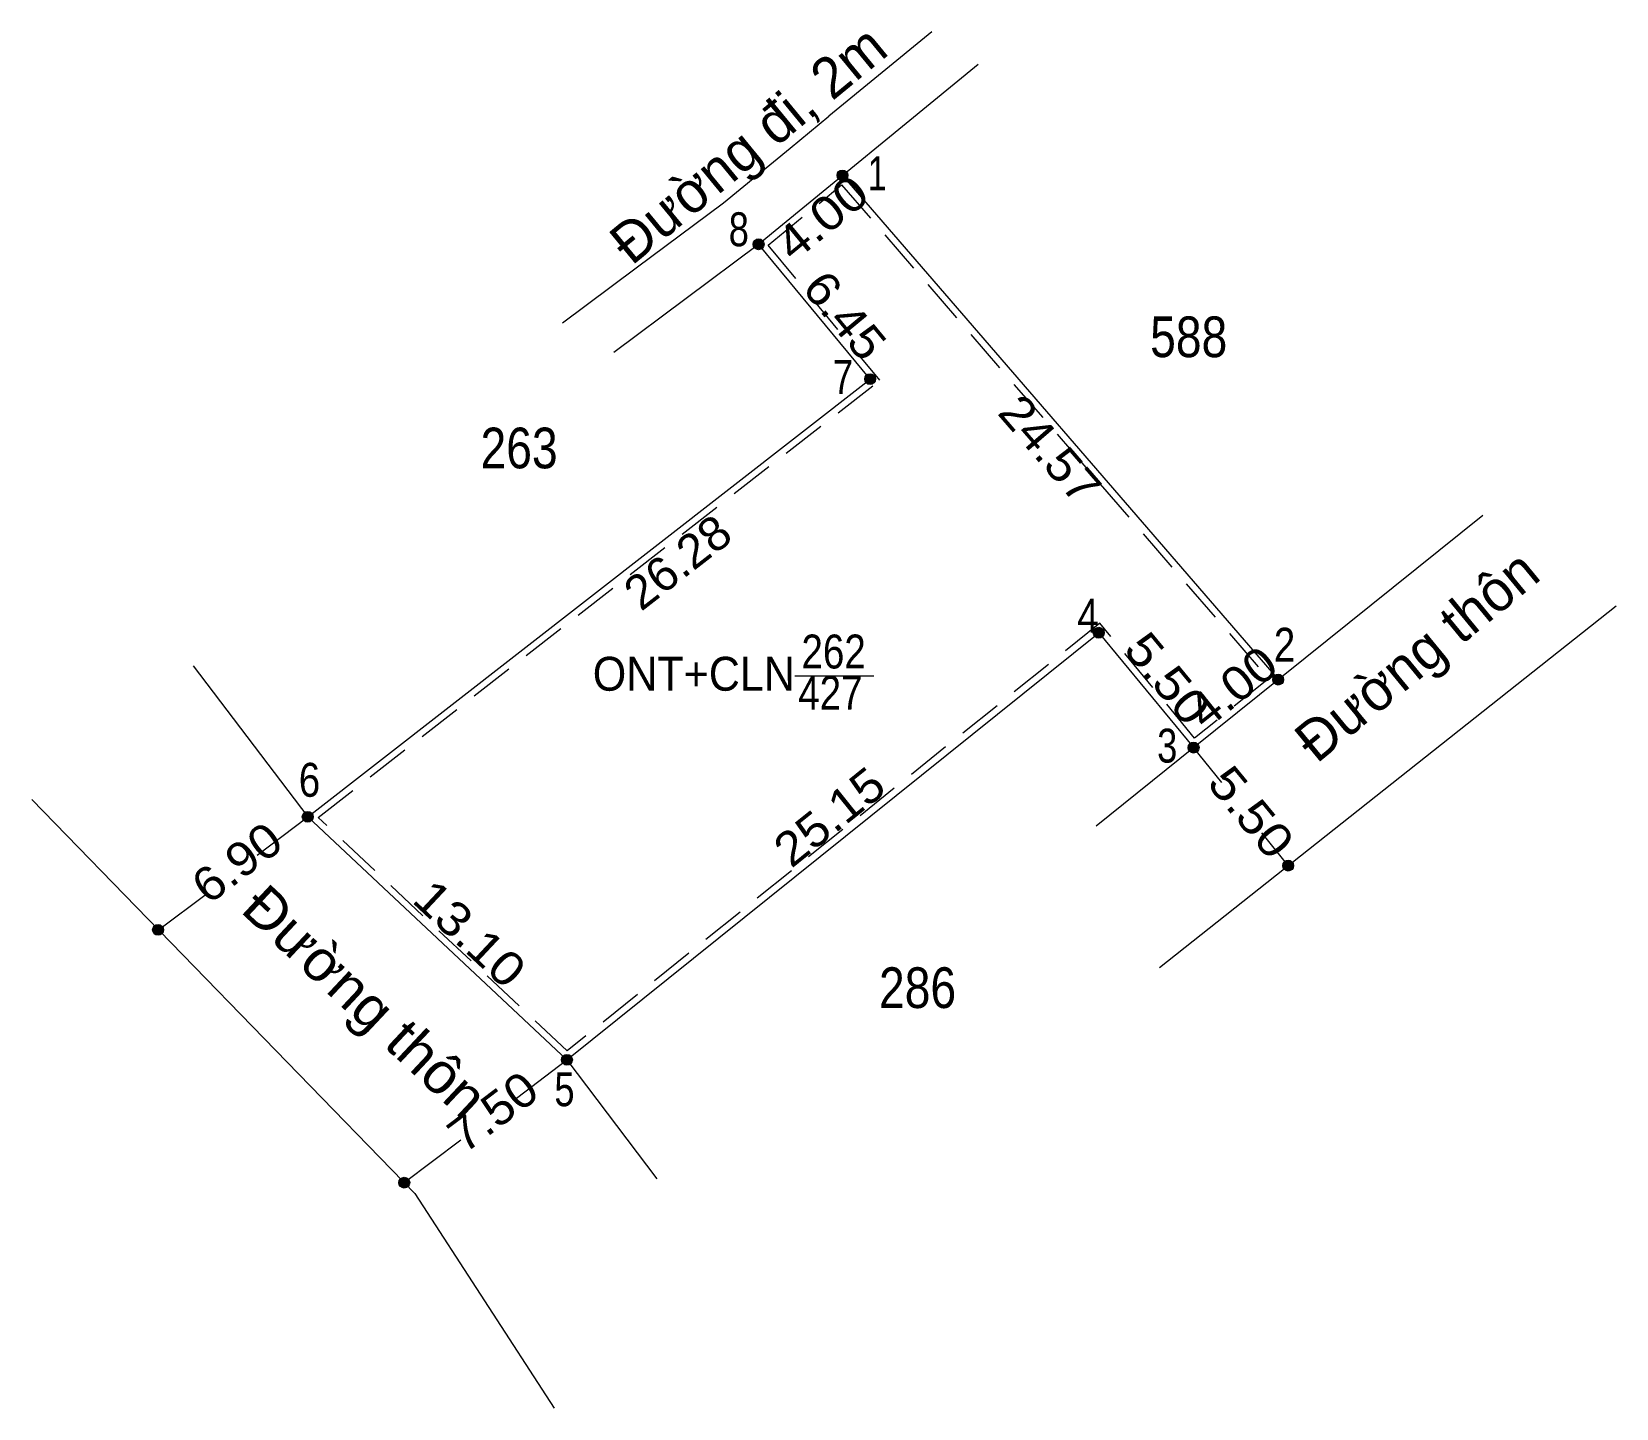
# Model space of a CAD drawing. Header units: metres. Extents: x 551905 to 552571, y 1840057 to 1840425.
# Drawn here: x 552512.6 to 552571, y 1840119.6 to 1840170.4 of the extents above; entities that cross this region are included whole.
import ezdxf
from ezdxf.enums import TextEntityAlignment as Align

# ---------------------------------------------------------------- set-up
doc = ezdxf.new("R2010")
doc.units = ezdxf.units.M
doc.header["$LTSCALE"] = 0.54
doc.linetypes.add('MEDIUM_DASHED', pattern=[4.5, 3, -1.5])
doc.linetypes.add('SHORT_DASHED', pattern=[2.7, 1.5, -1.2])
for name, color, linetype, lineweight in [('1', 7, 'Continuous', 13), ('28', 7, 'SHORT_DASHED', 13), ('3', 7, 'Continuous', 13), ('63', 7, 'Continuous', 13)]:
    doc.layers.add(name, color=color, linetype=linetype, lineweight=lineweight)
doc.layers.add('32', color=7, linetype='Continuous')

msp = doc.modelspace()

# ---------------------------------------------------------------- texts
at = {"layer": '1'}
for s, width, p in [('262', 0.85, (552542.175, 1840146.93)), ('ONT+CLN', 0.95, (552537.02, 1840146.11)), ('427', 0.85, (552542.055, 1840145.41))]:
    msp.add_text(s, height=1.25, dxfattribs=dict(at, width=width)).set_placement(p, align=Align.CENTER)
at = {"layer": '28', "width": 1.1}
for s, rotation, p in [('6.90', 37.169, (552520.5474, 1840139.2753)), ('7.50', 37.053, (552529.9834, 1840130.0875))]:
    msp.add_text(s, height=1.25, rotation=rotation, dxfattribs=at).set_placement(p, align=Align.CENTER)
at = {"layer": '3'}
for s, p in [('Đường đi, 2m', (552539.4987, 1840165.6813)), ('Đường thôn', (552564.1587, 1840146.8245))]:
    msp.add_text(s, height=1.5, rotation=39.42, dxfattribs=at).set_placement(p, align=Align.CENTER)
at = {"layer": '3', "width": 1.15}
msp.add_text('5.50', height=1.25, rotation=309.539, dxfattribs=at).set_placement((552557.0935, 1840141.2379), align=Align.CENTER)
at = {"layer": '32', "width": 0.85}
for s, p in [('588', (552555.27, 1840158.41)), ('263', (552530.575, 1840154.31)), ('286', (552545.27, 1840134.41))]:
    msp.add_text(s, height=1.5, dxfattribs=at).set_placement(p, align=Align.CENTER)
at = {"layer": '63'}
for s, width, p in [(' 1', 0.75, (552544.13, 1840164.56)), (' 8', 0.8, (552539.05, 1840162.5)), (' 7', 0.8, (552542.89, 1840157.05)), (' 4', 0.85, (552551.95, 1840148.25)), (' 2', 0.85, (552559.2, 1840147.18)), (' 3', 0.8, (552554.85, 1840143.46)), (' 6', 0.85, (552523.24, 1840142.2)), (' 5', 0.8, (552532.62, 1840130.79))]:
    msp.add_text(s, height=1.25, dxfattribs=dict(at, width=width)).set_placement(p, align=Align.RIGHT)
for s, height, rotation, width, p in [('4.00', 1.25, 39.42, 1.15, (552542.1431, 1840163.0691)), ('6.45', 1.25, 309.589, 1.1, (552542.1088, 1840159.5483)), ('24.57', 1.25, 310.842, 1.1, (552549.6825, 1840154.5987)), ('26.28', 1.25, 37.89, 1.05, (552536.8062, 1840150.3578)), ('5.50', 1.25, 309.539, 1.15, (552554.0135, 1840146.1679)), ('4.00', 1.25, 38.816, 1.1, (552557.2782, 1840145.7473)), ('25.15', 1.25, 38.77, 1.1, (552542.4086, 1840140.9766)), ('Đường thôn', 1.5, 316.856, 1.05, (552524.3921, 1840134.1034)), ('13.10', 1.25, 316.856, 1.15, (552528.3326, 1840136.6974))]:
    msp.add_text(s, height=height, rotation=rotation, dxfattribs=dict(at, width=width)).set_placement(p, align=Align.CENTER)

# ---------------------------------------------------------------- hatches: boundary and pattern name
at = {"layer": '63'}
for points in [[(552542.7, 1840165.11, 1), (552542.3, 1840165.11, 1)], [(552539.61, 1840162.57, 1), (552539.21, 1840162.57, 1)], [(552543.72, 1840157.6, 1), (552543.32, 1840157.6, 1)], [(552552.15, 1840148.25, 1), (552551.75, 1840148.25, 1)], [(552558.77, 1840146.52, 1), (552558.37, 1840146.52, 1)], [(552555.65, 1840144.01, 1), (552555.25, 1840144.01, 1)], [(552522.98, 1840141.46, 1), (552522.58, 1840141.46, 1)], [(552559.14, 1840139.66, 1), (552558.74, 1840139.66, 1)], [(552517.4591, 1840137.2925, 1), (552517.0591, 1840137.2925, 1)], [(552532.54, 1840132.5, 1), (552532.14, 1840132.5, 1)], [(552526.54, 1840127.97, 1), (552526.14, 1840127.97, 1)]]:
    msp.add_hatch(color=256, dxfattribs=at).paths.add_polyline_path(points)

# ---------------------------------------------------------------- linework, layer by layer
at = {"layer": '1', "linetype": 'MEDIUM_DASHED'}
msp.add_lwpolyline([(552542.47, 1840164.76), (552558.21, 1840146.55), (552555.49, 1840144.36), (552551.99, 1840148.6), (552532.35, 1840132.83), (552523.16, 1840141.44), (552543.88, 1840157.56), (552539.76, 1840162.54)], close=True, dxfattribs=at)
at = {"layer": '3'}
for p, q in [((552545.8, 1840170.41), (552542, 1840167.29)), ((552539.41, 1840162.57), (552547.51, 1840169.21)), ((552540.57, 1840166.11), (552542, 1840167.29)), ((552538.11, 1840164.1), (552540.57, 1840166.11)), ((552542.5, 1840165.11), (552558.57, 1840146.52)), ((552542.5, 1840165.11), (552558.57, 1840146.52)), ((552534.89, 1840161.7), (552538.11, 1840164.1)), ((552534.07, 1840158.59), (552539.41, 1840162.57)), ((552532.18, 1840159.68), (552534.89, 1840161.7)), ((552555.45, 1840144.01), (552566.12, 1840152.58)), ((552554.19, 1840135.9), (552571.04, 1840149.24)), ((552532.34, 1840132.5), (552551.95, 1840148.25)), ((552532.34, 1840132.5), (552551.95, 1840148.25)), ((552551.95, 1840148.25), (552555.45, 1840144.01)), ((552551.95, 1840148.25), (552555.45, 1840144.01)), ((552518.56, 1840147.03), (552522.78, 1840141.46)), ((552551.86, 1840141.13), (552555.45, 1840144.01)), ((552522.78, 1840141.46), (552532.34, 1840132.5)), ((552532.34, 1840132.5), (552535.66, 1840128.11))]:
    msp.add_line(p, q, dxfattribs=at)
for points in [[(552522.78, 1840141.46), (552543.52, 1840157.6), (552539.41, 1840162.57)], [(552522.78, 1840141.46), (552543.52, 1840157.6), (552539.41, 1840162.57)], [(552512.6, 1840142.1), (552526.73, 1840127.57), (552531.87, 1840119.65)]]:
    msp.add_lwpolyline(points, dxfattribs=at)
at = {"layer": '63'}
for p, q in [((552540.74, 1840146.66), (552543.66, 1840146.66)), ((552556.49, 1840142.72), (552555.45, 1840144.01)), ((552520.91, 1840140.04), (552522.78, 1840141.46)), ((552558.94, 1840139.66), (552557.97, 1840140.87)), ((552517.28, 1840137.29), (552519.08, 1840138.65)), ((552530.48, 1840131.09), (552532.34, 1840132.5)), ((552526.34, 1840127.97), (552528.43, 1840129.55))]:
    msp.add_line(p, q, dxfattribs=at)
for centre in [(552542.5, 1840165.11), (552539.41, 1840162.57), (552543.52, 1840157.6), (552551.95, 1840148.25), (552558.57, 1840146.52), (552555.45, 1840144.01), (552522.78, 1840141.46), (552558.94, 1840139.66), (552517.2591, 1840137.2925), (552532.34, 1840132.5), (552526.34, 1840127.97)]:
    msp.add_circle(centre, 0.2, dxfattribs=at)

msp.set_redraw_order([(e.dxf.handle, doc.entitydb.next_handle()) for e in msp.query("TEXT MTEXT ATTDEF DIMENSION ARC_DIMENSION")])  # texts and dimensions are drawn at this point

doc.saveas('drawing.dxf')
